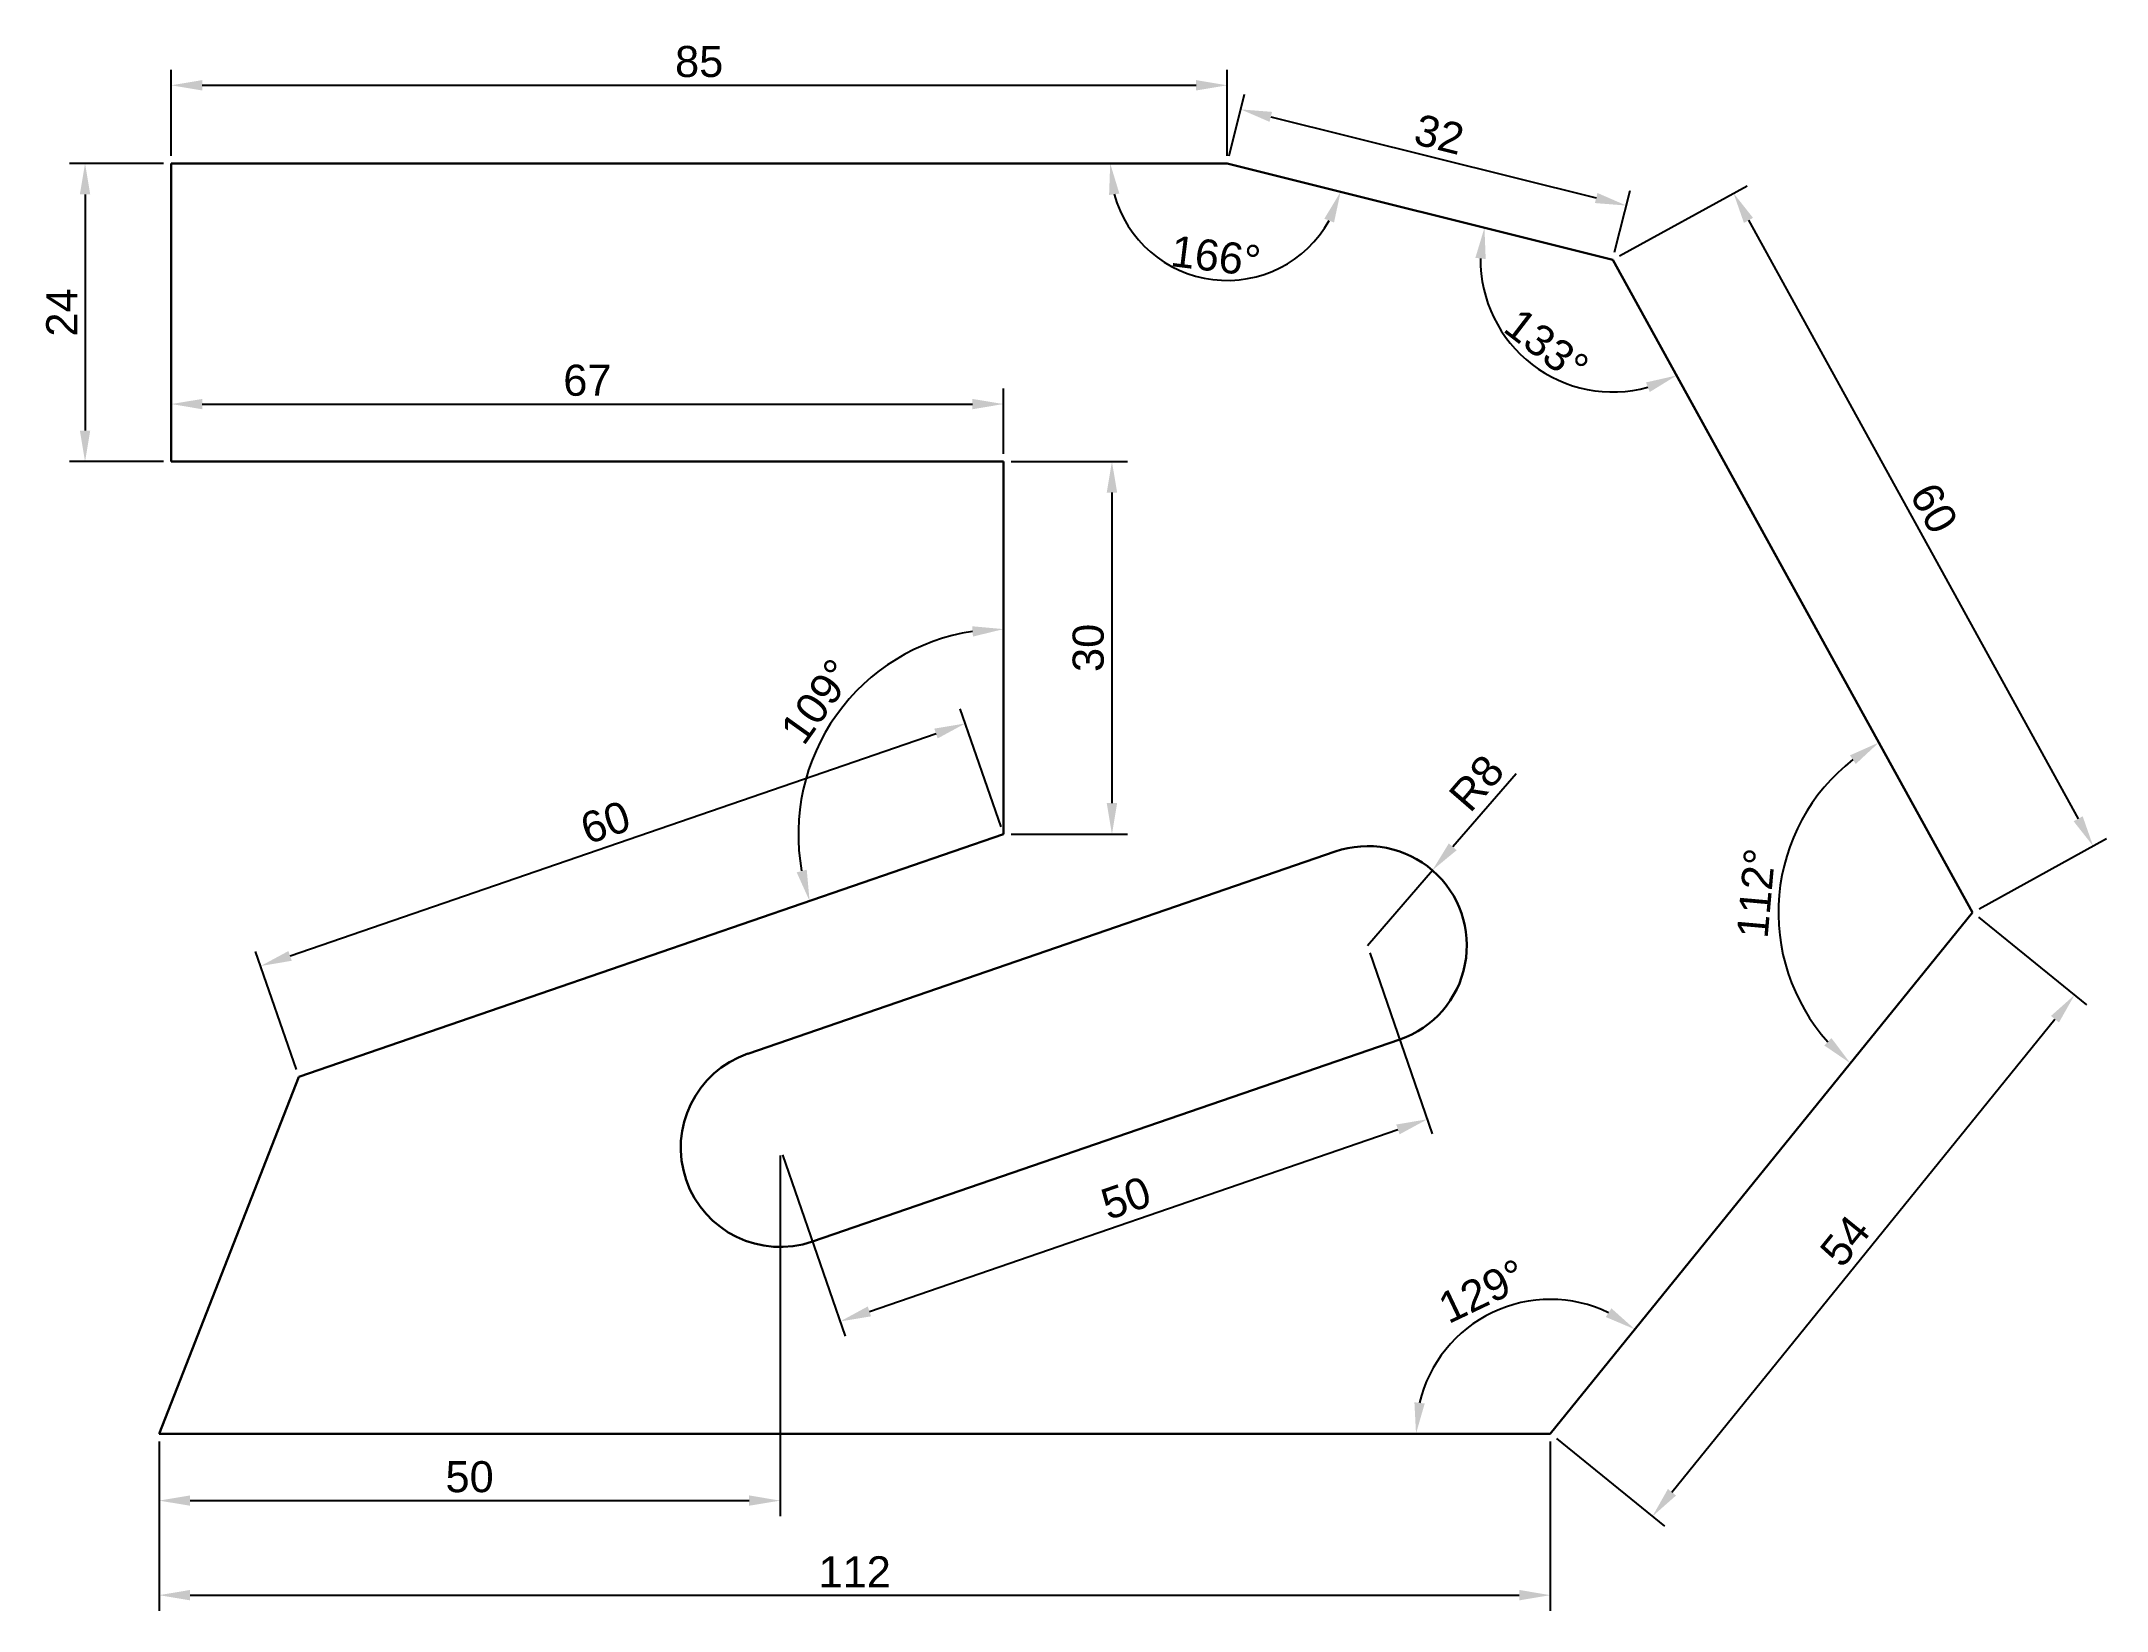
# Model space of a CAD drawing. Header units: millimetres. Extents: x 96 to 2102, y 1468 to 9975.
# Drawn here: x 1832.8 to 1999.1, y 7376 to 7502.3 of the extents above; entities that cross this region are included whole.
import ezdxf

# ---------------------------------------------------------------- set-up
doc = ezdxf.new("R2010")
doc.units = ezdxf.units.MM
doc.layers.add('可见的轮廓线', color=3, linetype='Continuous', lineweight=30)
doc.layers.add('尺寸线', color=5, linetype='Continuous')
doc.styles.get("Standard").update_dxf_attribs({"font": 'arial.ttf'})
doc.dimstyles.new('ISO-25', dxfattribs={"dimtxt": 2.5, "dimasz": 2.5, "dimexe": 1.25, "dimexo": 0.625, "dimtad": 1, "dimdec": 0, "dimtxsty": 'Standard', "dimcen": 2.5, "dimadec": 0, "dimazin": 0, "dimtfac": 1, "dimtdec": 0, "dimtmove": 0, "dimatfit": 3, "dimfxl": 1, "dimarcsym": 0})

msp = doc.modelspace()

# ---------------------------------------------------------------- blocks, each defined once
blk = doc.blocks.new('*D28')
at = {"layer": 'Defpoints', "color": 0, "transparency": 16777216}
for p in [(1928.3, 7498.79), (1843.3, 7492.5), (1928.3, 7492.5)]:
    blk.add_point(p, dxfattribs=at)
at = {"layer": '尺寸线', "color": 0, "lineweight": -2, "transparency": 16777216}
for p, q in [((1843.3, 7493.12), (1843.3, 7500.04)), ((1928.3, 7493.12), (1928.3, 7500.04)), ((1845.8, 7498.79), (1925.8, 7498.79))]:
    blk.add_line(p, q, dxfattribs=at)
at = {"layer": '尺寸线', "color": 0, "transparency": 16777216}
for points in [[(1845.8, 7499.21), (1845.8, 7498.37), (1843.3, 7498.79)], [(1925.8, 7499.21), (1925.8, 7498.37), (1928.3, 7498.79)]]:
    blk.add_solid(points, dxfattribs=at)
at = {"layer": '尺寸线', "color": 0, "transparency": 16777216, "insert": (1885.8, 7500.69), "char_height": 2.5, "attachment_point": 5}
blk.add_mtext('85', dxfattribs=at)
blk = doc.blocks.new('*D29')
at = {"layer": 'Defpoints', "color": 0, "transparency": 16777216}
for p in [(1843.3, 7492.5), (1836.36, 7468.5), (1843.3, 7468.5)]:
    blk.add_point(p, dxfattribs=at)
at = {"layer": '尺寸线', "color": 0, "lineweight": -2, "transparency": 16777216}
for p, q in [((1842.68, 7492.5), (1835.11, 7492.5)), ((1836.36, 7490), (1836.36, 7471)), ((1842.68, 7468.5), (1835.11, 7468.5))]:
    blk.add_line(p, q, dxfattribs=at)
at = {"layer": '尺寸线', "color": 0, "transparency": 16777216}
for points in [[(1835.94, 7490), (1836.78, 7490), (1836.36, 7492.5)], [(1835.94, 7471), (1836.78, 7471), (1836.36, 7468.5)]]:
    blk.add_solid(points, dxfattribs=at)
at = {"layer": '尺寸线', "color": 0, "transparency": 16777216, "insert": (1834.48, 7480.5), "char_height": 2.5, "attachment_point": 5, "rotation": 90}
blk.add_mtext('24', dxfattribs=at)
blk = doc.blocks.new('*D30')
at = {"layer": 'Defpoints', "color": 0, "transparency": 16777216}
for p in [(1910.3, 7473.13), (1843.3, 7468.5), (1910.3, 7468.5)]:
    blk.add_point(p, dxfattribs=at)
at = {"layer": '尺寸线', "color": 0, "lineweight": -2, "transparency": 16777216}
for p, q in [((1843.3, 7469.12), (1843.3, 7474.38)), ((1910.3, 7469.12), (1910.3, 7474.38)), ((1845.8, 7473.13), (1907.8, 7473.13))]:
    blk.add_line(p, q, dxfattribs=at)
at = {"layer": '尺寸线', "color": 0, "transparency": 16777216}
for points in [[(1845.8, 7473.54), (1845.8, 7472.71), (1843.3, 7473.13)], [(1907.8, 7473.54), (1907.8, 7472.71), (1910.3, 7473.13)]]:
    blk.add_solid(points, dxfattribs=at)
at = {"layer": '尺寸线', "color": 0, "transparency": 16777216, "insert": (1876.8, 7475.03), "char_height": 2.5, "attachment_point": 5}
blk.add_mtext('67', dxfattribs=at)
blk = doc.blocks.new('*D31')
at = {"layer": 'Defpoints', "color": 0, "transparency": 16777216}
for p in [(1910.3, 7468.5), (1910.3, 7438.5), (1919.03, 7438.5)]:
    blk.add_point(p, dxfattribs=at)
at = {"layer": '尺寸线', "color": 0, "lineweight": -2, "transparency": 16777216}
for p, q in [((1910.93, 7468.5), (1920.28, 7468.5)), ((1919.03, 7466), (1919.03, 7441)), ((1910.93, 7438.5), (1920.28, 7438.5))]:
    blk.add_line(p, q, dxfattribs=at)
at = {"layer": '尺寸线', "color": 0, "transparency": 16777216}
for points in [[(1918.61, 7466), (1919.45, 7466), (1919.03, 7468.5)], [(1918.61, 7441), (1919.45, 7441), (1919.03, 7438.5)]]:
    blk.add_solid(points, dxfattribs=at)
at = {"layer": '尺寸线', "color": 0, "transparency": 16777216, "insert": (1917.13, 7453.5), "char_height": 2.5, "attachment_point": 5, "rotation": 90}
blk.add_mtext('30', dxfattribs=at)
blk = doc.blocks.new('*D32')
at = {"layer": 'Defpoints', "color": 0, "transparency": 16777216}
for p in [(1907.23, 7447.42), (1910.3, 7438.5), (1853.57, 7418.96)]:
    blk.add_point(p, dxfattribs=at)
at = {"layer": '尺寸线', "color": 0, "lineweight": -2, "transparency": 16777216}
for p, q in [((1910.1, 7439.09), (1906.82, 7448.6)), ((1852.86, 7428.7), (1904.87, 7446.61)), ((1853.37, 7419.55), (1850.09, 7429.07))]:
    blk.add_line(p, q, dxfattribs=at)
at = {"layer": '尺寸线', "color": 0, "transparency": 16777216}
for points in [[(1904.73, 7447), (1905, 7446.21), (1907.23, 7447.42)], [(1852.73, 7429.09), (1853, 7428.31), (1850.5, 7427.89)]]:
    blk.add_solid(points, dxfattribs=at)
at = {"layer": '尺寸线', "color": 0, "transparency": 16777216, "insert": (1878.25, 7439.45), "char_height": 2.5, "attachment_point": 5, "rotation": 19}
blk.add_mtext('60', dxfattribs=at)
blk = doc.blocks.new('*D34')
at = {"layer": 'Defpoints', "color": 0, "transparency": 16777216}
for p in [(1842.32, 7390.24), (1954.32, 7390.24), (1954.32, 7377.24)]:
    blk.add_point(p, dxfattribs=at)
at = {"layer": '尺寸线', "color": 0, "lineweight": -2, "transparency": 16777216}
for p, q in [((1842.32, 7389.61), (1842.32, 7375.99)), ((1954.32, 7389.61), (1954.32, 7375.99)), ((1844.82, 7377.24), (1951.82, 7377.24))]:
    blk.add_line(p, q, dxfattribs=at)
at = {"layer": '尺寸线', "color": 0, "transparency": 16777216}
for points in [[(1844.82, 7377.66), (1844.82, 7376.82), (1842.32, 7377.24)], [(1951.82, 7377.66), (1951.82, 7376.82), (1954.32, 7377.24)]]:
    blk.add_solid(points, dxfattribs=at)
at = {"layer": '尺寸线', "color": 0, "transparency": 16777216, "insert": (1898.32, 7379.12), "char_height": 2.5, "attachment_point": 5}
blk.add_mtext('112', dxfattribs=at)
blk = doc.blocks.new('*D35')
at = {"layer": 'Defpoints', "color": 0, "transparency": 16777216}
for p in [(1988.3, 7432.2), (1996.52, 7425.55), (1954.32, 7390.24)]:
    blk.add_point(p, dxfattribs=at)
at = {"layer": '尺寸线', "color": 0, "lineweight": -2, "transparency": 16777216}
for p, q in [((1988.79, 7431.81), (1997.49, 7424.76)), ((1964.11, 7385.52), (1994.95, 7423.6)), ((1954.81, 7389.84), (1963.51, 7382.79))]:
    blk.add_line(p, q, dxfattribs=at)
at = {"layer": '尺寸线', "color": 0, "transparency": 16777216}
for points in [[(1994.63, 7423.87), (1995.27, 7423.34), (1996.52, 7425.55)], [(1963.79, 7385.79), (1964.44, 7385.26), (1962.54, 7383.58)]]:
    blk.add_solid(points, dxfattribs=at)
at = {"layer": '尺寸线', "color": 0, "transparency": 16777216, "insert": (1978.06, 7405.76), "char_height": 2.5, "attachment_point": 5, "rotation": 51}
blk.add_mtext('54', dxfattribs=at)
blk = doc.blocks.new('*D36')
at = {"layer": 'Defpoints', "color": 0, "transparency": 16777216}
for p in [(1959.35, 7484.75), (1998.02, 7437.55), (1988.3, 7432.2)]:
    blk.add_point(p, dxfattribs=at)
at = {"layer": '尺寸线', "color": 0, "lineweight": -2, "transparency": 16777216}
for p, q in [((1959.9, 7485.06), (1970.16, 7490.71)), ((1970.27, 7487.92), (1996.81, 7439.74)), ((1988.85, 7432.5), (1999.11, 7438.16))]:
    blk.add_line(p, q, dxfattribs=at)
at = {"layer": '尺寸线', "color": 0, "transparency": 16777216}
for points in [[(1970.64, 7488.12), (1969.91, 7487.71), (1969.07, 7490.11)], [(1997.18, 7439.94), (1996.45, 7439.54), (1998.02, 7437.55)]]:
    blk.add_solid(points, dxfattribs=at)
at = {"layer": '尺寸线', "color": 0, "transparency": 16777216, "insert": (1985.21, 7464.75), "char_height": 2.5, "attachment_point": 5, "rotation": 298.8497}
blk.add_mtext('60', dxfattribs=at)
blk = doc.blocks.new('*D37')
at = {"layer": 'Defpoints', "color": 0, "transparency": 16777216}
for p in [(1928.3, 7492.5), (1960.44, 7489.11), (1959.35, 7484.75)]:
    blk.add_point(p, dxfattribs=at)
at = {"layer": '尺寸线', "color": 0, "lineweight": -2, "transparency": 16777216}
for p, q in [((1928.46, 7493.1), (1929.69, 7498.07)), ((1931.82, 7496.25), (1958.01, 7489.72)), ((1959.5, 7485.36), (1960.74, 7490.33))]:
    blk.add_line(p, q, dxfattribs=at)
at = {"layer": '尺寸线', "color": 0, "transparency": 16777216}
for points in [[(1931.92, 7496.65), (1931.72, 7495.85), (1929.39, 7496.85)], [(1958.12, 7490.12), (1957.91, 7489.31), (1960.44, 7489.11)]]:
    blk.add_solid(points, dxfattribs=at)
at = {"layer": '尺寸线', "color": 0, "transparency": 16777216, "insert": (1945.38, 7494.83), "char_height": 2.5, "attachment_point": 5, "rotation": 346}
blk.add_mtext('32', dxfattribs=at)
blk = doc.blocks.new('*D38')
at = {"layer": 'Defpoints', "color": 0, "transparency": 16777216}
for p in [(1939.6, 7429.54), (1944.42, 7415.55), (1892.32, 7413.27)]:
    blk.add_point(p, dxfattribs=at)
at = {"layer": '尺寸线', "color": 0, "lineweight": -2, "transparency": 16777216}
for p, q in [((1939.8, 7428.95), (1944.82, 7414.37)), ((1899.5, 7400.08), (1942.05, 7414.73)), ((1892.52, 7412.68), (1897.55, 7398.09))]:
    blk.add_line(p, q, dxfattribs=at)
at = {"layer": '尺寸线', "color": 0, "transparency": 16777216}
for points in [[(1941.92, 7415.13), (1942.19, 7414.34), (1944.42, 7415.55)], [(1899.37, 7400.48), (1899.64, 7399.69), (1897.14, 7399.27)]]:
    blk.add_solid(points, dxfattribs=at)
at = {"layer": '尺寸线', "color": 0, "transparency": 16777216, "insert": (1920.16, 7409.21), "char_height": 2.5, "attachment_point": 5, "rotation": 19}
blk.add_mtext('50', dxfattribs=at)
blk = doc.blocks.new('*D39')
at = {"layer": 'Defpoints', "color": 0, "transparency": 16777216}
for p in [(1892.32, 7413.27), (1842.32, 7390.24), (1892.32, 7384.85)]:
    blk.add_point(p, dxfattribs=at)
at = {"layer": '尺寸线', "color": 0, "lineweight": -2, "transparency": 16777216}
for p, q in [((1892.32, 7412.64), (1892.32, 7383.6)), ((1842.32, 7389.61), (1842.32, 7383.6)), ((1844.82, 7384.85), (1889.82, 7384.85))]:
    blk.add_line(p, q, dxfattribs=at)
at = {"layer": '尺寸线', "color": 0, "transparency": 16777216}
for points in [[(1844.82, 7385.27), (1844.82, 7384.44), (1842.32, 7384.85)], [(1889.82, 7385.27), (1889.82, 7384.44), (1892.32, 7384.85)]]:
    blk.add_solid(points, dxfattribs=at)
at = {"layer": '尺寸线', "color": 0, "transparency": 16777216, "insert": (1867.32, 7386.76), "char_height": 2.5, "attachment_point": 5}
blk.add_mtext('50', dxfattribs=at)
blk = doc.blocks.new('*D40')
at = {"layer": 'Defpoints', "color": 0, "transparency": 16777216}
for p in [(1944.83, 7435.6), (1939.6, 7429.54)]:
    blk.add_point(p, dxfattribs=at)
at = {"layer": '尺寸线', "color": 0, "lineweight": -2, "transparency": 16777216}
for p, q in [((1951.56, 7443.37), (1946.47, 7437.49)), ((1939.6, 7429.54), (1944.83, 7435.6))]:
    blk.add_line(p, q, dxfattribs=at)
at = {"layer": '尺寸线', "color": 0, "transparency": 16777216}
blk.add_solid([(1946.15, 7437.76), (1946.78, 7437.21), (1944.83, 7435.6)], dxfattribs=at)
at = {"layer": '尺寸线', "color": 0, "transparency": 16777216, "insert": (1948.39, 7442.62), "char_height": 2.5, "attachment_point": 5, "rotation": 49.135}
blk.add_mtext('R8', dxfattribs=at)
blk = doc.blocks.new('*D41')
at = {"layer": 'Defpoints', "color": 0, "transparency": 16777216}
for p in [(1843.3, 7492.5), (1928.3, 7492.5), (1928.3, 7492.5), (1922.95, 7484.75), (1959.35, 7484.75)]:
    blk.add_point(p, dxfattribs=at)
at = {"layer": '尺寸线', "color": 0, "lineweight": -2, "transparency": 16777216}
blk.add_arc((1928.3, 7492.5), 9.42, 195.2536, 330.7464, dxfattribs=at)
at = {"layer": '尺寸线', "color": 0, "transparency": 16777216}
for points in [[(1918.8, 7489.96), (1919.63, 7490.07), (1918.89, 7492.5)], [(1936.13, 7488.05), (1936.91, 7487.74), (1937.44, 7490.22)]]:
    blk.add_solid(points, dxfattribs=at)
at = {"layer": '尺寸线', "color": 0, "transparency": 16777216, "insert": (1927.39, 7485.03), "char_height": 2.5, "attachment_point": 5, "rotation": 353}
blk.add_mtext('166°', dxfattribs=at)
blk = doc.blocks.new('*D42')
at = {"layer": 'Defpoints', "color": 0, "transparency": 16777216}
for p in [(1928.3, 7492.5), (1959.35, 7484.75), (1959.35, 7484.75), (1950.16, 7479.39), (1988.3, 7432.2)]:
    blk.add_point(p, dxfattribs=at)
at = {"layer": '尺寸线', "color": 0, "lineweight": -2, "transparency": 16777216}
blk.add_arc((1959.35, 7484.75), 10.65, 179.4854, 285.3643, dxfattribs=at)
at = {"layer": '尺寸线', "color": 0, "transparency": 16777216}
for points in [[(1948.29, 7484.9), (1949.12, 7484.8), (1949.02, 7487.33)], [(1962.02, 7474.87), (1962.33, 7474.1), (1964.49, 7475.43)]]:
    blk.add_solid(points, dxfattribs=at)
at = {"layer": '尺寸线', "color": 0, "transparency": 16777216, "insert": (1954.02, 7477.82), "char_height": 2.5, "attachment_point": 5, "rotation": 322.4248}
blk.add_mtext('133°', dxfattribs=at)
blk = doc.blocks.new('*D43')
at = {"layer": 'Defpoints', "color": 0, "transparency": 16777216}
for p in [(1959.35, 7484.75), (1974.01, 7438.49), (1988.3, 7432.2), (1988.3, 7432.2), (1954.32, 7390.24)]:
    blk.add_point(p, dxfattribs=at)
at = {"layer": '尺寸线', "color": 0, "lineweight": -2, "transparency": 16777216}
blk.add_arc((1988.3, 7432.2), 15.62, 128.0317, 221.818, dxfattribs=at)
at = {"layer": '尺寸线', "color": 0, "transparency": 16777216}
for points in [[(1978.45, 7444.85), (1978.91, 7444.15), (1980.77, 7445.88)], [(1976.95, 7422.09), (1976.38, 7421.49), (1978.48, 7420.06)]]:
    blk.add_solid(points, dxfattribs=at)
at = {"layer": '尺寸线', "color": 0, "transparency": 16777216, "insert": (1970.88, 7433.75), "char_height": 2.5, "attachment_point": 5, "rotation": 84.9248}
blk.add_mtext('112°', dxfattribs=at)
blk = doc.blocks.new('*D44')
at = {"layer": 'Defpoints', "color": 0, "transparency": 16777216}
for p in [(1910.3, 7468.5), (1900.52, 7451.8), (1910.3, 7438.5), (1910.3, 7438.5), (1853.57, 7418.96)]:
    blk.add_point(p, dxfattribs=at)
at = {"layer": '尺寸线', "color": 0, "lineweight": -2, "transparency": 16777216}
blk.add_arc((1910.3, 7438.5), 16.52, 98.6799, 190.3201, dxfattribs=at)
at = {"layer": '尺寸线', "color": 0, "transparency": 16777216}
for points in [[(1907.78, 7455.24), (1907.84, 7454.41), (1910.3, 7455.01)], [(1894.46, 7435.64), (1893.65, 7435.43), (1894.69, 7433.12)]]:
    blk.add_solid(points, dxfattribs=at)
at = {"layer": '尺寸线', "color": 0, "transparency": 16777216, "insert": (1895.31, 7449.19), "char_height": 2.5, "attachment_point": 5, "rotation": 54.5}
blk.add_mtext('109°', dxfattribs=at)
blk = doc.blocks.new('*D45')
at = {"layer": 'Defpoints', "color": 0, "transparency": 16777216}
for p in [(1988.3, 7432.2), (1953.57, 7401.02), (1842.32, 7390.24), (1954.32, 7390.24), (1954.32, 7390.24)]:
    blk.add_point(p, dxfattribs=at)
at = {"layer": '尺寸线', "color": 0, "lineweight": -2, "transparency": 16777216}
blk.add_arc((1954.32, 7390.24), 10.81, 64.2757, 166.7243, dxfattribs=at)
at = {"layer": '尺寸线', "color": 0, "transparency": 16777216}
for points in [[(1959.24, 7400.33), (1958.79, 7399.63), (1961.13, 7398.64)], [(1944.21, 7392.67), (1943.38, 7392.77), (1943.51, 7390.24)]]:
    blk.add_solid(points, dxfattribs=at)
at = {"layer": '尺寸线', "color": 0, "transparency": 16777216, "insert": (1948.85, 7401.71), "char_height": 2.5, "attachment_point": 5, "rotation": 25.5}
blk.add_mtext('129°', dxfattribs=at)

# ---------------------------------------------------------------- dimensions: what is measured, and where the dimension line sits
at = {"layer": '尺寸线'}
for base, p1, p2, picture, middle in [((1928.3, 7498.79), (1843.3, 7492.5), (1928.3, 7492.5), '*D28', (1885.8, 7500.69)), ((1910.3, 7473.13), (1843.3, 7468.5), (1910.3, 7468.5), '*D30', (1876.8, 7475.03)), ((1892.32, 7384.85), (1842.32, 7390.24), (1892.32, 7413.27), '*D39', (1867.32, 7386.76)), ((1954.32, 7377.24), (1842.32, 7390.24), (1954.32, 7390.24), '*D34', (1898.32, 7379.12))]:
    dim = msp.add_linear_dim(base=base, p1=p1, p2=p2, dimstyle='ISO-25', dxfattribs=at)
    dim.commit()
    dim.dimension.update_dxf_attribs({"geometry": picture, "text_midpoint": middle})
for p1, p2, distance, picture, middle in [((1928.3, 7492.5), (1959.35, 7484.75), 4.49, '*D37', (1945.38, 7494.83)), ((1959.35, 7484.75), (1988.3, 7432.2), 11.09, '*D36', (1985.21, 7464.75)), ((1853.57, 7418.96), (1910.3, 7438.5), 9.44, '*D32', (1878.25, 7439.45)), ((1954.32, 7390.24), (1988.3, 7432.2), -10.57, '*D35', (1978.06, 7405.76)), ((1892.32, 7413.27), (1939.6, 7429.54), -14.8, '*D38', (1920.16, 7409.21))]:
    dim = msp.add_aligned_dim(p1=p1, p2=p2, distance=distance, dimstyle='ISO-25', dxfattribs=at)
    dim.commit()
    dim.dimension.update_dxf_attribs({"geometry": picture, "text_midpoint": middle})
for base, p1, p2, picture, middle in [((1836.36, 7468.5), (1843.3, 7492.5), (1843.3, 7468.5), '*D29', (1834.48, 7480.5)), ((1919.03, 7438.5), (1910.3, 7468.5), (1910.3, 7438.5), '*D31', (1917.13, 7453.5))]:
    dim = msp.add_linear_dim(base=base, p1=p1, p2=p2, angle=90, dimstyle='ISO-25', dxfattribs=at)
    dim.commit()
    dim.dimension.update_dxf_attribs({"geometry": picture, "text_midpoint": middle})
for base, line1, line2, picture, middle in [((1922.95, 7484.75), ((1928.3, 7492.5), (1959.35, 7484.75)), ((1843.3, 7492.5), (1928.3, 7492.5)), '*D41', (1927.39, 7485.03)), ((1950.16, 7479.39), ((1959.35, 7484.75), (1988.3, 7432.2)), ((1928.3, 7492.5), (1959.35, 7484.75)), '*D42', (1954.02, 7477.82)), ((1974.01, 7438.49), ((1988.3, 7432.2), (1954.32, 7390.24)), ((1959.35, 7484.75), (1988.3, 7432.2)), '*D43', (1970.88, 7433.75)), ((1900.52, 7451.8), ((1910.3, 7438.5), (1853.57, 7418.96)), ((1910.3, 7468.5), (1910.3, 7438.5)), '*D44', (1895.31, 7449.19)), ((1953.57, 7401.02), ((1988.3, 7432.2), (1954.32, 7390.24)), ((1954.32, 7390.24), (1842.32, 7390.24)), '*D45', (1948.85, 7401.71))]:
    dim = msp.add_angular_dim_2l(base=base, line1=line1, line2=line2, dimstyle='ISO-25', dxfattribs=at)
    dim.commit()
    dim.dimension.update_dxf_attribs({"geometry": picture, "text_midpoint": middle})
dim = msp.add_radius_dim(center=(1939.6, 7429.54), mpoint=(1944.83, 7435.6), dimstyle='ISO-25', dxfattribs=at)
dim.commit()
dim.dimension.update_dxf_attribs({"geometry": '*D40', "text_midpoint": (1948.39, 7442.62)})

# ---------------------------------------------------------------- linework, layer by layer
at = {"layer": '可见的轮廓线'}
for p, q in [((1843.3, 7492.5), (1928.3, 7492.5)), ((1843.3, 7492.5), (1843.3, 7468.5)), ((1928.3, 7492.5), (1959.35, 7484.75)), ((1959.35, 7484.75), (1976.13, 7454.3)), ((1959.35, 7484.75), (1988.3, 7432.2)), ((1843.3, 7468.5), (1910.3, 7468.5)), ((1910.3, 7468.5), (1910.3, 7438.5)), ((1910.3, 7438.5), (1853.57, 7418.96)), ((1889.72, 7420.83), (1936.99, 7437.11)), ((1988.3, 7432.2), (1954.32, 7390.24)), ((1894.93, 7405.7), (1942.2, 7421.98)), ((1842.32, 7390.24), (1853.57, 7418.96)), ((1954.32, 7390.24), (1842.32, 7390.24)), ((1842.32, 7390.24), (1892.32, 7390.24))]:
    msp.add_line(p, q, dxfattribs=at)
for centre, start, end in [((1939.6, 7429.54), 289, 109), ((1892.32, 7413.27), 109, 289)]:
    msp.add_arc(centre, 8, start, end, dxfattribs=at)

msp.set_redraw_order([(e.dxf.handle, doc.entitydb.next_handle()) for e in msp.query("TEXT MTEXT ATTDEF DIMENSION ARC_DIMENSION")])  # texts and dimensions are drawn at this point

doc.saveas('drawing.dxf')
